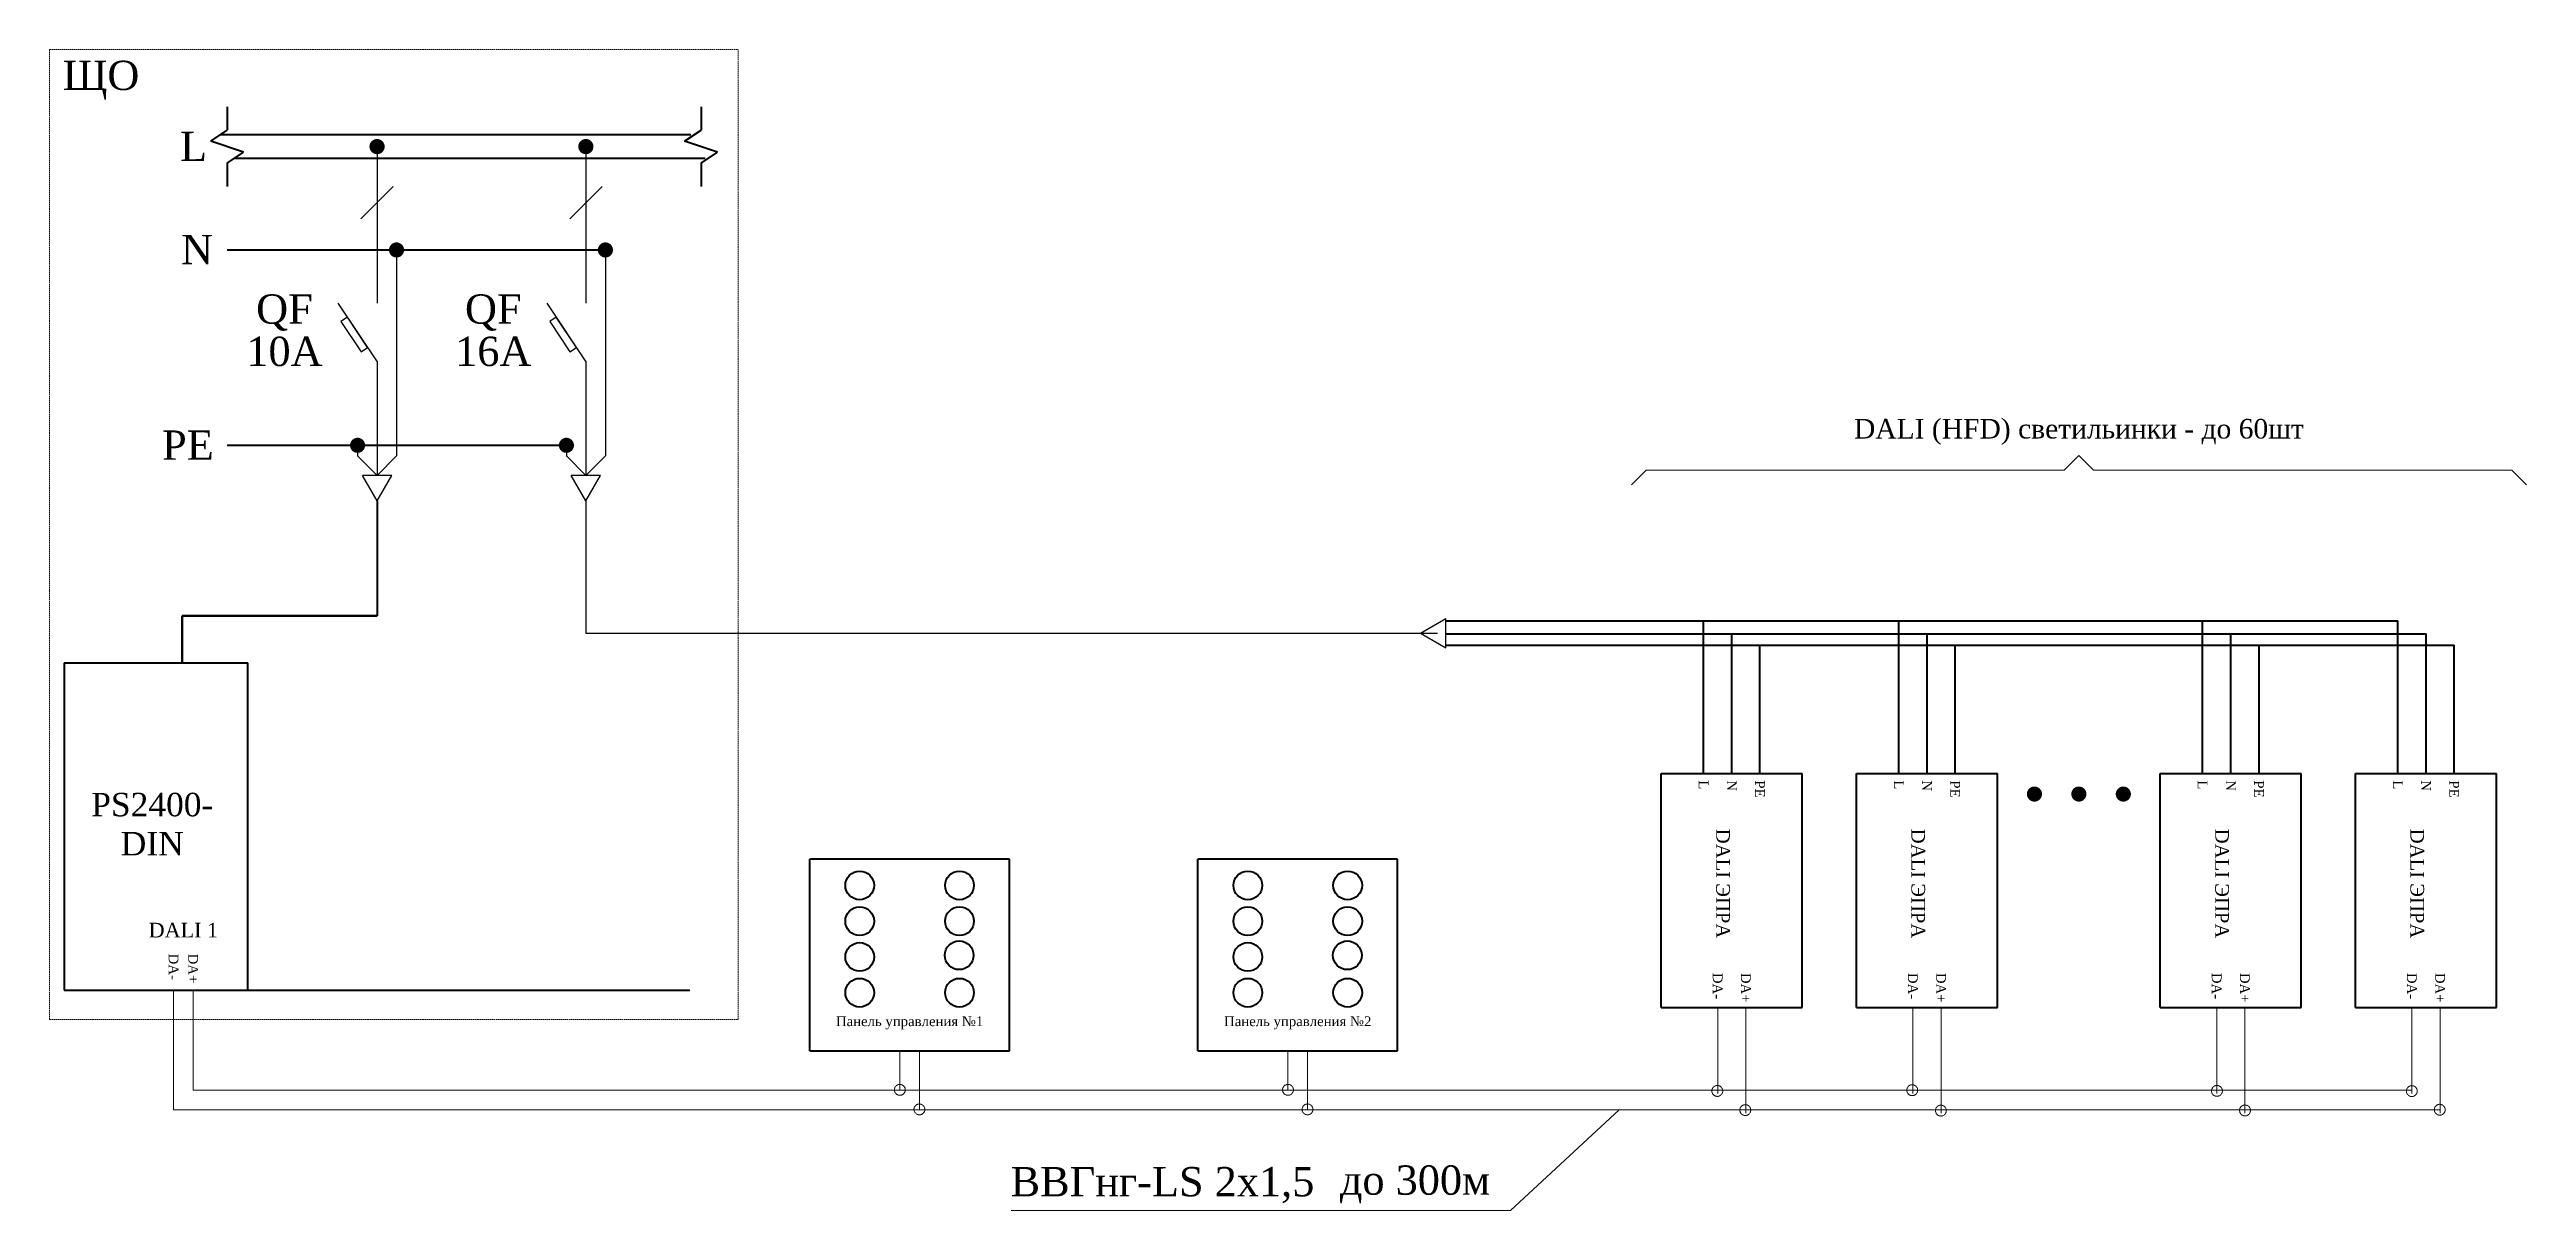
# Model space of a CAD drawing. Header units: millimetres. Extents: x -4896 to 62463, y -11301 to 6998.
# Drawn here: x 45210 to 53318, y -6247 to -2446 of the extents above; entities that cross this region are included whole.
import ezdxf
from ezdxf.enums import TextEntityAlignment as Align

# ---------------------------------------------------------------- set-up
doc = ezdxf.new("R2010")
doc.units = ezdxf.units.MM
doc.linetypes.add('DASHED2', pattern=[9.525, 6.35, -3.175])
doc.layers.add('Рамка', color=250, linetype='Continuous')
for name, color, linetype, lineweight in [('Схемы', 7, 'Continuous', 40), ('Эл. схемы', 7, 'Continuous', 40), ('ЭОМ - Обвязка DALI', 5, 'Continuous', 50)]:
    doc.layers.add(name, color=color, linetype=linetype, lineweight=lineweight)
doc.styles.add('Times New Roman', font='times.ttf', dxfattribs={"height": 300})

msp = doc.modelspace()

# ---------------------------------------------------------------- texts
at = {"layer": 'Эл. схемы', "style": 'Times New Roman'}
for s, p in [('ЩО', (45253.4, -2530.3)), ('ВВГнг-LS 2х1,5', (48355.9, -6152.4))]:
    msp.add_text(s, height=96, dxfattribs=at).set_placement(p, align=Align.MIDDLE_LEFT)
at = {"layer": 'Эл. схемы', "color": 1, "style": 'Times New Roman'}
msp.add_text('L', height=96, dxfattribs=at).set_placement((45637.4, -2810.9))
at = {"layer": 'Эл. схемы', "color": 5, "style": 'Times New Roman'}
msp.add_text('N', height=96, dxfattribs=at).set_placement((45640.5, -3148.6))
at = {"layer": 'Эл. схемы', "style": 'Times New Roman'}
for s, p in [('QF', (45979.3, -3306.6)), ('QF', (46662.8, -3306.6)), ('10А', (45979.3, -3434)), ('16А', (46662.8, -3434))]:
    msp.add_text(s, height=96, dxfattribs=at).set_placement(p, align=Align.MIDDLE)
at = {"layer": 'Эл. схемы', "color": 30, "true_color": 0xf8991e, "style": 'Times New Roman'}
msp.add_text('РЕ', height=96, dxfattribs=at).set_placement((45578.7, -3788.9))
at = {"layer": 'Эл. схемы', "ltscale": 0.5, "style": 'Times New Roman'}
for s, height, p in [('DALI (HFD) светильинки - до 60шт', 64, (51852.7, -3687.3)), ('DALI 1', 48, (45648.4, -5328.9)), ('Панель управления №1', 32, (48025.5, -5627.2)), ('Панель управления №2', 32, (49295.9, -5627.2))]:
    msp.add_text(s, height=height, dxfattribs=at).set_placement(p, align=Align.MIDDLE_CENTER)
for s, p in [('L', (50624.3, -4838.5)), ('N', (50716.5, -4838.5)), ('РE', (50808.8, -4838.5)), ('L', (51263.2, -4838.5)), ('N', (51355.5, -4838.5)), ('РE', (51447.8, -4838.5)), ('L', (52257.5, -4838.5)), ('N', (52349.8, -4838.5)), ('РE', (52442.1, -4838.5)), ('L', (52896.5, -4838.5)), ('N', (52988.8, -4838.5)), ('РE', (53081.1, -4838.5)), ('DA-', (45616.4, -5405.9)), ('DA+', (45680.4, -5405.9)), ('DA-', (50670.4, -5468.8)), ('DA+', (50762.7, -5468.8)), ('DA-', (51309.3, -5468.8)), ('DA+', (51401.6, -5468.8)), ('DA-', (52303.7, -5468.8)), ('DA+', (52396, -5468.8)), ('DA-', (52942.6, -5468.8)), ('DA+', (53034.9, -5468.8))]:
    msp.add_text(s, height=32, rotation=270, dxfattribs=at).set_placement(p, align=Align.MIDDLE_LEFT)
for p in [(50687.9, -5176.3), (51326.8, -5176.3), (52321.2, -5176.3), (52960.1, -5176.3)]:
    msp.add_text('DALI ЭПРА', height=44.8, rotation=270, dxfattribs=at).set_placement(p, align=Align.MIDDLE_CENTER)
at = {"layer": 'Эл. схемы', "style": 'Times New Roman'}
msp.add_text('до 300м', height=96, dxfattribs=at).set_placement((49679.6, -6195.2), align=Align.CENTER)
at = {"layer": 'Эл. схемы', "color": 0, "insert": (46570.6, -4981.9), "char_height": 76.8, "width": 2048, "attachment_point": 6, "style": 'Times New Roman'}
msp.add_mtext('\\pxqc;PS2400-\\PDIN', dxfattribs=at)

# ---------------------------------------------------------------- hatches: boundary and pattern name
at = {"ltscale": 100}
for points in [[(46257.4, -2763.6, 1), (46307.3, -2763.6, 1)], [(46940.9, -2763.6, 1), (46990.8, -2763.6, 1)]]:
    msp.add_hatch(color=1, dxfattribs=at).paths.add_polyline_path(points)

# ---------------------------------------------------------------- linework, layer by layer
at = {"color": 1}
for p, q in [((46282.4, -2763.6), (46282.4, -3275.7)), ((46965.9, -2763.6), (46965.9, -3275.7)), ((46335.5, -2893.9), (46229.3, -3000.1)), ((47019, -2893.9), (46912.8, -3000.1)), ((46154.4, -3275.7), (46282.4, -3467.7)), ((46837.9, -3275.7), (46965.9, -3467.7)), ((46282.4, -3467.7), (46282.4, -3840.2)), ((46965.9, -3467.7), (46965.9, -3840.2))]:
    msp.add_line(p, q, dxfattribs=at)
at = {"color": 5}
for p, q in [((46346.1, -3102), (46346.1, -3776.4)), ((47029.7, -3102), (47029.7, -3776.4)), ((46282.4, -3840.2), (46346.1, -3776.4)), ((46965.9, -3840.2), (47029.7, -3776.4))]:
    msp.add_line(p, q, dxfattribs=at)
at = {"color": 30, "true_color": 0xf8991e}
for p, q in [((46218.6, -3741.5), (46218.6, -3776.4)), ((46282.4, -3840.2), (46218.6, -3776.4)), ((46902.1, -3741.5), (46902.1, -3776.4)), ((46965.9, -3840.2), (46902.1, -3776.4))]:
    msp.add_line(p, q, dxfattribs=at)
for p, q in [((46330.4, -3840.2), (46234.4, -3840.2)), ((46282.4, -3923.4), (46234.4, -3840.2)), ((46282.4, -3923.4), (46330.4, -3840.2)), ((47013.9, -3840.2), (46917.9, -3840.2)), ((46965.9, -3923.4), (46917.9, -3840.2)), ((46965.9, -3923.4), (47013.9, -3840.2)), ((49697.3, -4357.1), (49780.5, -4309.1)), ((49697.3, -4357.1), (49780.5, -4405.1)), ((49780.5, -4405.1), (49780.5, -4309.1))]:
    msp.add_line(p, q)
at = {"color": 5, "const_width": 24.7}
for points in [[(46346.1, -3089.6, 1), (46346.1, -3114.4, 1)], [(47029.7, -3089.6, 1), (47029.7, -3114.4, 1)]]:
    msp.add_lwpolyline(points, format="xyb", close=True, dxfattribs=at)
at = {"color": 1}
for points in [[(46185.5, -3322.4), (46164.2, -3336.6), (46229.9, -3435.1), (46251.2, -3420.9)], [(46869.1, -3322.4), (46847.7, -3336.6), (46913.4, -3435.1), (46934.7, -3420.9)]]:
    msp.add_lwpolyline(points, close=True, dxfattribs=at)
at = {"color": 30, "true_color": 0xf8991e, "const_width": 24.7}
for points in [[(46218.6, -3729.2, 1), (46218.6, -3753.9, 1)], [(46902.1, -3729.2, 1), (46902.1, -3753.9, 1)]]:
    msp.add_lwpolyline(points, format="xyb", close=True, dxfattribs=at)
at = {"layer": 'Рамка', "color": 0}
msp.add_lwpolyline([(46965.9, -3923.4), (46965.9, -4357.1), (49753, -4357.1)], dxfattribs=at)
at = {"layer": 'Схемы', "linetype": 'Continuous', "lineweight": 13, "ltscale": 0.2}
for p, q in [((51804.7, -3823.1), (51852.7, -3775.1)), ((51900.7, -3823.1), (51852.7, -3775.1)), ((50387.8, -3871.1), (50435.8, -3823.1)), ((50435.8, -3823.1), (51804.7, -3823.1)), ((51900.7, -3823.1), (53269.5, -3823.1)), ((53317.5, -3871.1), (53269.5, -3823.1))]:
    msp.add_line(p, q, dxfattribs=at)
at = {"layer": 'Схемы', "color": 3, "linetype": 'DASHED2', "lineweight": 13, "ltscale": 0.2}
for p, q in [((45616.4, -5525.5), (45616.4, -5916.9)), ((45680.4, -5525.5), (45680.4, -5852.9)), ((50670.4, -5582.4), (50670.4, -5863.7)), ((50762.7, -5582.4), (50762.7, -5927.7)), ((51309.3, -5582.4), (51309.3, -5863.7)), ((51401.6, -5582.4), (51401.6, -5927.7)), ((52303.7, -5582.4), (52303.7, -5863.7)), ((52396, -5582.4), (52396, -5927.7)), ((52942.6, -5582.4), (52942.6, -5863.7)), ((53034.9, -5582.4), (53034.9, -5927.7)), ((47993.5, -5723.8), (47993.5, -5851.8)), ((48057.5, -5723.8), (48057.5, -5915.8)), ((49263.9, -5723.8), (49263.9, -5851.8)), ((49327.9, -5723.8), (49327.9, -5915.8)), ((46044.1, -5916.9), (45616.4, -5916.9)), ((46044.1, -5852.9), (45680.4, -5852.9)), ((52942.6, -5852.9), (46044.1, -5852.9)), ((53034.9, -5916.9), (46044.1, -5916.9))]:
    msp.add_line(p, q, dxfattribs=at)
for centre in [(47993.5, -5851.8), (49263.9, -5851.8), (51307.1, -5852.9), (48057.5, -5915.8), (49327.9, -5915.8), (50669.1, -5855.4), (50760.7, -5918.1), (51400.9, -5919.7), (52304.4, -5855.2), (52396.3, -5919.2), (52942.2, -5855.8), (53033.7, -5916.9)]:
    msp.add_circle(centre, 17.8, dxfattribs=at)
at = {"layer": 'Эл. схемы', "linetype": 'DASHED2', "lineweight": 5, "ltscale": 0.7}
for p, q in [((45210.4, -4216.9), (45210.4, -2445.7)), ((45210.4, -2445.7), (47464.7, -2445.7)), ((47464.7, -5621.5), (47464.7, -2445.7)), ((45210.4, -5621.5), (45210.4, -4216.9)), ((45210.4, -5621.5), (47464.7, -5621.5))]:
    msp.add_line(p, q, dxfattribs=at)
at = {"layer": 'Эл. схемы', "color": 1, "ltscale": 100}
for p, q in [((45792, -2633), (45792, -2709.8)), ((47342.8, -2633), (47342.8, -2709.8)), ((45738.2, -2745.6), (45792, -2709.8)), ((45845.7, -2781.5), (45738.2, -2745.6)), ((47309.2, -2725.2), (45768.9, -2725.2)), ((47289, -2745.6), (47342.8, -2709.8)), ((47396.5, -2781.5), (47289, -2745.6)), ((45792, -2817.3), (45845.7, -2781.5)), ((45792, -2817.3), (45792, -2894.1)), ((47356.3, -2802), (45815, -2802)), ((47342.8, -2817.3), (47396.5, -2781.5)), ((47342.8, -2817.3), (47342.8, -2894.1))]:
    msp.add_line(p, q, dxfattribs=at)
at = {"layer": 'Эл. схемы', "color": 5, "ltscale": 100}
msp.add_line((45792, -3101.4), (47029.7, -3101.4), dxfattribs=at)
at = {"layer": 'Эл. схемы', "color": 30, "ltscale": 100, "true_color": 0xf8991e}
msp.add_line((45792, -3740.9), (46902.1, -3741.5), dxfattribs=at)
at = {"layer": 'Эл. схемы', "ltscale": 100}
msp.add_line((46282.4, -3923.4), (46282.4, -4299.8), dxfattribs=at)
at = {"layer": 'Эл. схемы', "color": 1, "ltscale": 0.2}
for p, q in [((49781.8, -4316.2), (52896.5, -4316.2)), ((50624.3, -4815.8), (50624.3, -4316.2)), ((51263.2, -4815.8), (51263.2, -4316.2)), ((52257.5, -4815.8), (52257.5, -4316.2)), ((52896.5, -4815.8), (52896.5, -4316.2))]:
    msp.add_line(p, q, dxfattribs=at)
at = {"layer": 'Эл. схемы', "color": 5, "ltscale": 0.2}
for p, q in [((49781.8, -4359.3), (52988.8, -4359.3)), ((50716.5, -4815.8), (50716.5, -4359.3)), ((51355.5, -4815.8), (51355.5, -4359.3)), ((52349.8, -4815.8), (52349.8, -4359.3)), ((52988.8, -4815.8), (52988.8, -4359.3))]:
    msp.add_line(p, q, dxfattribs=at)
at = {"layer": 'Эл. схемы', "ltscale": 0.5}
for p, q in [((45258.4, -4453.6), (45258.4, -5525.5)), ((45859.1, -5525.5), (45859.1, -4453.6)), ((50485.8, -4815.8), (50947.3, -4815.8)), ((50485.8, -5582.4), (50485.8, -4815.8)), ((50947.3, -5582.4), (50947.3, -4815.8)), ((51124.7, -4815.8), (51586.2, -4815.8)), ((51124.7, -5582.4), (51124.7, -4815.8)), ((51586.2, -5582.4), (51586.2, -4815.8)), ((52119.1, -4815.8), (52580.6, -4815.8)), ((52119.1, -5582.4), (52119.1, -4815.8)), ((52580.6, -5582.4), (52580.6, -4815.8)), ((52758, -4815.8), (53219.5, -4815.8)), ((52758, -5582.4), (52758, -4815.8)), ((53219.5, -5582.4), (53219.5, -4815.8)), ((47698.7, -5723.8), (47698.7, -5096.8)), ((48352.3, -5723.8), (48352.3, -5096.8)), ((48969.1, -5723.8), (48969.1, -5096.8)), ((49622.7, -5723.8), (49622.7, -5096.8)), ((50485.8, -5582.4), (50947.3, -5582.4)), ((51124.7, -5582.4), (51586.2, -5582.4)), ((52119.1, -5582.4), (52580.6, -5582.4)), ((52758, -5582.4), (53219.5, -5582.4)), ((47698.7, -5723.8), (48352.3, -5723.8)), ((48969.1, -5723.8), (49622.7, -5723.8))]:
    msp.add_line(p, q, dxfattribs=at)
at = {"layer": 'Эл. схемы', "lineweight": 40, "ltscale": 0.5}
for p, q in [((45258.4, -4453.6), (45859.1, -4453.6)), ((45258.4, -5525.5), (47306.4, -5525.5))]:
    msp.add_line(p, q, dxfattribs=at)
at = {"layer": 'Эл. схемы', "color": 30, "ltscale": 0.2, "true_color": 0xf8991e}
for p, q in [((49781.8, -4396.3), (53081.1, -4396.3)), ((50808.8, -4815.8), (50808.8, -4396.3)), ((51447.8, -4815.8), (51447.8, -4396.3)), ((52442.1, -4815.8), (52442.1, -4396.3)), ((53081.1, -4815.8), (53081.1, -4396.3))]:
    msp.add_line(p, q, dxfattribs=at)
at = {"layer": 'Эл. схемы', "ltscale": 0.2}
for p, q in [((48352.3, -5096.8), (47698.7, -5096.8)), ((49622.7, -5096.8), (48969.1, -5096.8))]:
    msp.add_line(p, q, dxfattribs=at)
at = {"layer": 'Эл. схемы', "lineweight": 15, "ltscale": 100}
for p, q in [((50347.8, -5917.1), (49992.6, -6246.7)), ((49992.6, -6246.7), (48357.4, -6246.7))]:
    msp.add_line(p, q, dxfattribs=at)
at = {"layer": 'Эл. схемы', "ltscale": 100, "const_width": 24.7}
for points in [[(51707, -4871, 1), (51707, -4895.8, 1)], [(51852.5, -4871, 1), (51852.5, -4895.8, 1)], [(51998, -4871, 1), (51998, -4895.8, 1)]]:
    msp.add_lwpolyline(points, format="xyb", close=True, dxfattribs=at)
at = {"layer": 'Эл. схемы', "ltscale": 0.2}
for centre in [(47862.1, -5182.5), (48188.9, -5182.5), (49132.5, -5182.5), (49459.3, -5182.5), (47862.1, -5299.6), (48188.9, -5299.6), (49132.5, -5299.6), (49459.3, -5299.6), (47862.1, -5416.6), (48187.7, -5411.2), (49132.5, -5416.6), (49458.1, -5411.2), (47862.1, -5533.7), (48188.9, -5533.7), (49132.5, -5533.7), (49459.3, -5533.7)]:
    msp.add_circle(centre, 47, dxfattribs=at)
at = {"layer": 'ЭОМ - Обвязка DALI', "color": 0, "ltscale": 0.5}
for p, q in [((46282.4, -4299.8), (45644.7, -4299.8)), ((45644.7, -4299.8), (45644.7, -4453.6))]:
    msp.add_line(p, q, dxfattribs=at)

msp.set_redraw_order([(e.dxf.handle, doc.entitydb.next_handle()) for e in msp.query("TEXT MTEXT ATTDEF DIMENSION ARC_DIMENSION")])  # texts and dimensions are drawn at this point

doc.saveas('drawing.dxf')
